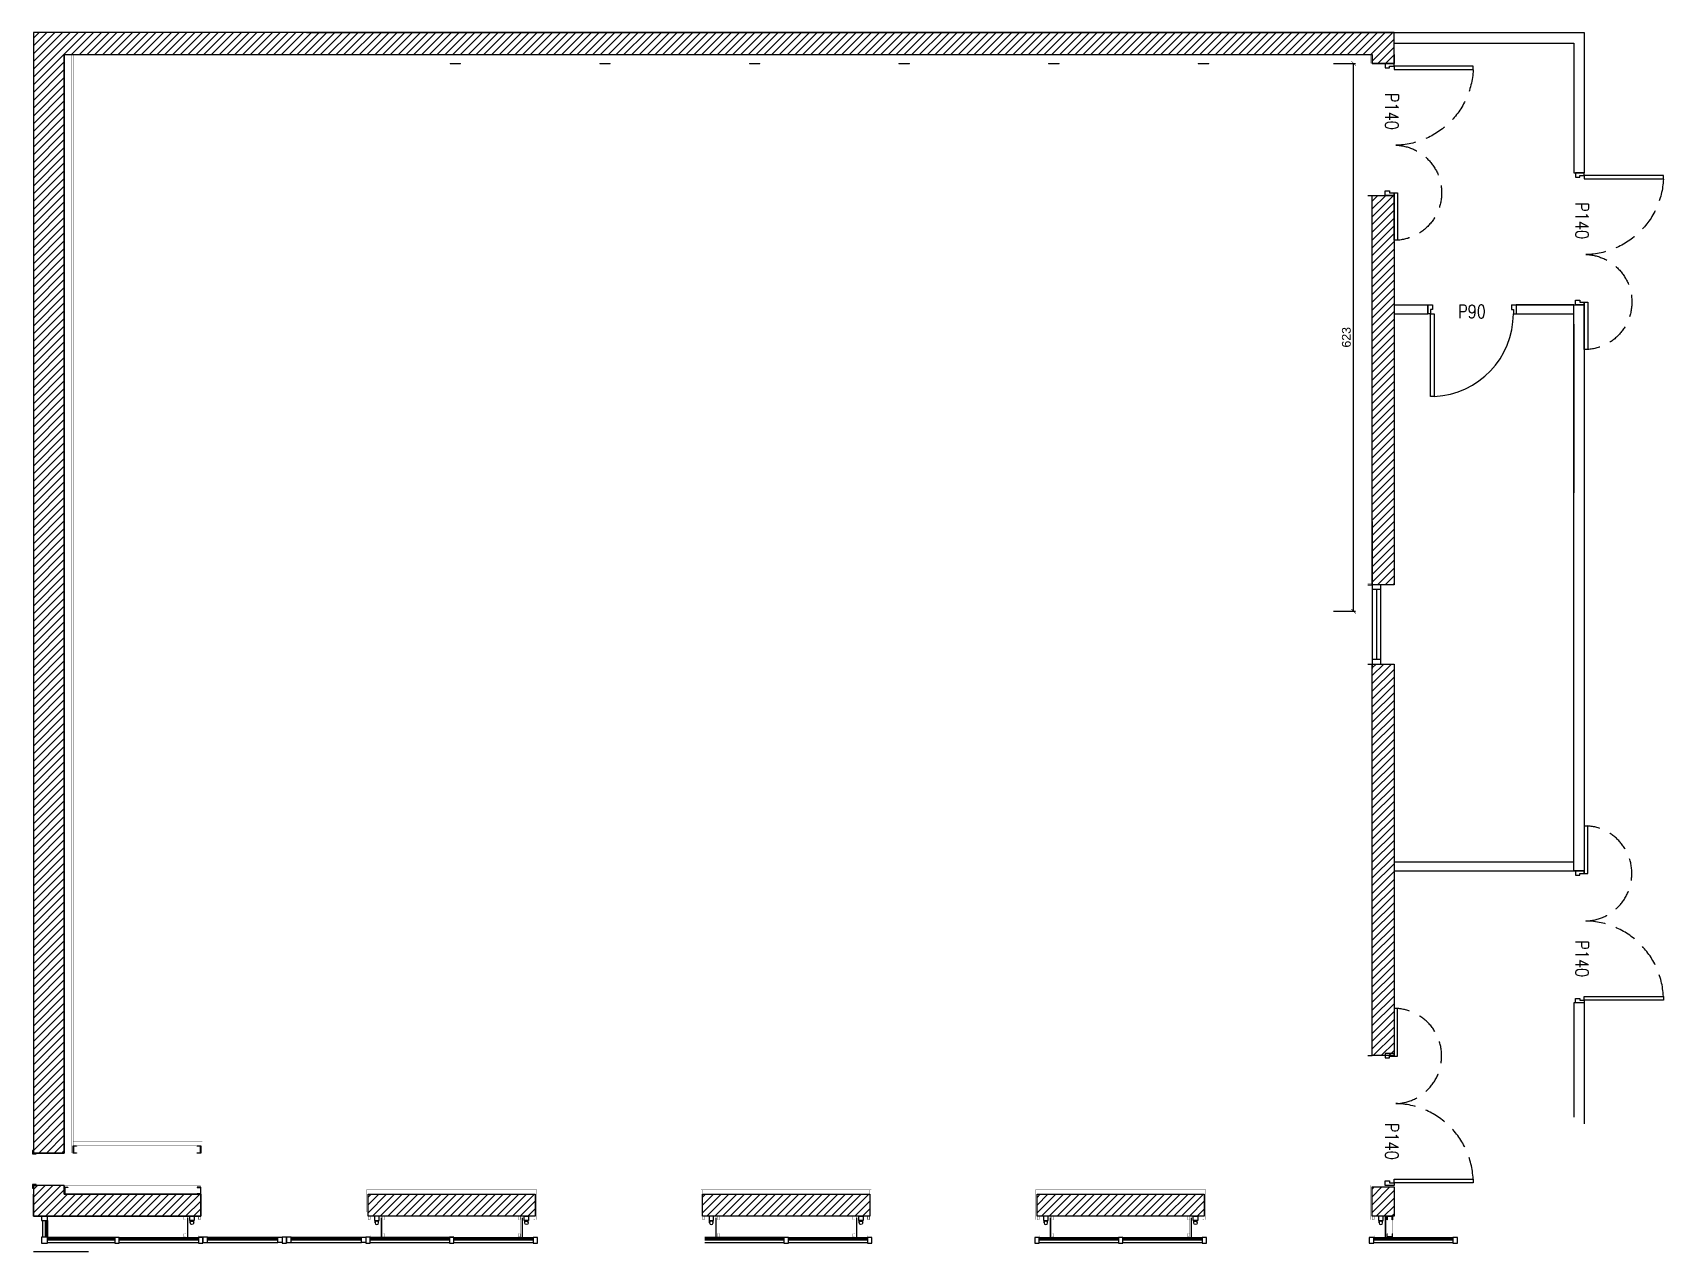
# Model space of a CAD drawing. Header units: metres. Extents: x -170671 to 7046476, y -35663801 to 566855.
# Drawn here: x 15555 to 17407, y -10880 to -9495 of the extents above; entities that cross this region are included whole.
import ezdxf
from ezdxf.enums import TextEntityAlignment as Align

# ---------------------------------------------------------------- set-up
doc = ezdxf.new("R2010")
doc.units = ezdxf.units.M
doc.header["$LTSCALE"] = 100
doc.linetypes.add('CACHE', pattern=[0.375, 0.25, -0.125])
for name, color, linetype in [('1-cloison', 250, 'Continuous'), ('1-cloison120_70', 7, 'Continuous'), ('1-menuiserie', 250, 'Continuous'), ('1-mobilier', 250, 'Continuous'), ('1-mur', 250, 'Continuous'), ('1-porte', 6, 'Continuous'), ('2-hachure', 7, 'Continuous')]:
    doc.layers.add(name, color=color, linetype=linetype)
doc.layers.add('4-BLEU', color=5, linetype='Continuous', lineweight=5)
doc.styles.add('ATT', font='ROMANS', dxfattribs={"width": 0.8, "height": 15})
doc.styles.get("Standard").update_dxf_attribs({"font": 'arial.ttf'})
doc.dimstyles.new('Ech-5', dxfattribs={"dimscale": 5, "dimtxt": 2, "dimasz": 1, "dimexe": 0.4, "dimexo": 0.0625, "dimtad": 1, "dimtoh": 1, "dimtxsty": 'Standard', "dimblk": 'ARCHTICK', "dimcen": 0.09, "dimclrd": 256, "dimclre": 256, "dimazin": 2, "dimtfac": 1, "dimtofl": 0, "dimtmove": 0, "dimatfit": 3, "dimfxl": 1, "dimtolj": 1, "dimtzin": 0, "dimlwd": -1, "dimlwe": -1, "dimarcsym": 0})
pattern_1 = [(45, (-16382.101, -16645.957), (-4.4194174, 4.4194174), [])]

msp = doc.modelspace()

# ---------------------------------------------------------------- blocks, each defined once
blk = doc.blocks.new('P140c10d.cf')
for p, q in [((-7, 99.9), (-3, 99.9)), ((-7, 10), (-7, 99.9)), ((-3, 99.9), (-3, 10)), ((-200.9, 14), (-200.9, 10)), ((-147, 14), (-200.9, 14)), ((-200.9, 10), (-147, 10)), ((-150, 10), (-150, 0)), ((-147, 10), (-150, 10)), ((-150, 0), (-145, 0)), ((-147, 10), (-147, 14)), ((-147, 5), (-147, 10)), ((-145, 5), (-147, 5)), ((-145, 0), (-145, 5)), ((-3, 10), (-7, 10)), ((-5, 0), (-5, 5)), ((-5, 5), (-3, 5)), ((0, 0), (-5, 0)), ((-3, 10), (0, 10)), ((-3, 5), (-3, 10)), ((0, 10), (0, 0))]:
    blk.add_line(p, q)
at = {"linetype": 'CACHE'}
for centre, radius, start, end in [((-3, 10), 90, 92.7294, 178.7965), ((-147, 10), 54.1, 2.0041, 175.7561)]:
    blk.add_arc(centre, radius, start, end, dxfattribs=at)
at = {"style": 'ATT', "width": 0.8, "flags": 8}
blk.add_attdef('REF1', text='', height=15, dxfattribs=at).set_placement((-50, 0), align=Align.CENTER)
blk = doc.blocks.new('P90c10d')
for p, q in [((-7, 10), (-7, 103.9)), ((-7, 103.9), (-3, 103.9)), ((-3, 103.9), (-3, 10)), ((-100, 0), (-100, 10)), ((-97, 10), (-100, 10)), ((-95, 0), (-100, 0)), ((-97, 5), (-97, 10)), ((-95, 5), (-97, 5)), ((-95, 0), (-95, 5)), ((-3, 10), (-7, 10)), ((-5, 0), (-5, 5)), ((-5, 5), (-3, 5)), ((0, 0), (-5, 0)), ((-3, 10), (0, 10)), ((-3, 5), (-3, 10)), ((0, 10), (0, 0))]:
    blk.add_line(p, q)
blk.add_arc((-3, 10), 94, 92.7294, 180)
at = {"style": 'ATT', "width": 0.8, "flags": 8}
blk.add_attdef('REF1', text='', height=15, dxfattribs=at).set_placement((-50, 0), align=Align.CENTER)
blk = doc.blocks.new('A$C750932AD')
at = {"layer": '1-menuiserie'}
for p, q in [((0.5, 2), (0.5, 4.5)), ((4.5, 2), (4.5, 4.5))]:
    blk.add_line(p, q, dxfattribs=at)
blk.add_lwpolyline([(5, 4.5), (0, 4.5), (0, 9.5), (5, 9.5)], close=True, dxfattribs=at)
blk.add_circle((2.5, 2), 2, dxfattribs=at)
blk = doc.blocks.new('A$C56D5156C')
at = {"layer": '1-menuiserie'}
for p, q in [((5, 6.8), (95, 6.8)), ((5, 5.9), (95, 5.9)), ((5, 5.3), (95, 5.3)), ((5, 4.5), (95, 4.5)), ((5, 3.9), (95, 3.9)), ((5, 0.8), (95, 0.8))]:
    blk.add_line(p, q, dxfattribs=at)
for points in [[(5, 6.8), (0, 6.8), (0, 0), (5, 0)], [(5, 6.8), (0, 6.8), (0, 0), (5, 0)], [(100, 6.8), (95, 6.8), (95, 0), (100, 0)]]:
    blk.add_lwpolyline(points, close=True, dxfattribs=at)
blk = doc.blocks.new('_ArchTick')
at = {"color": 0, "linetype": 'ByBlock', "const_width": 0.15}
blk.add_lwpolyline([(-0.5, -0.5), (0.5, 0.5)], dxfattribs=at)
blk = doc.blocks.new('*D412')
at = {"layer": '1-mobilier', "transparency": 16777216}
for p, q in [((17032.8, -9529.6), (17057.5, -9529.6)), ((17055.5, -10152.1), (17055.5, -9529.6)), ((17032.8, -10152.1), (17057.5, -10152.1))]:
    blk.add_line(p, q, dxfattribs=at)
at = {"layer": 'Defpoints', "color": 0, "transparency": 16777216}
for p in [(17032.5, -9529.6), (17055.5, -9529.6), (17032.5, -10152.1)]:
    blk.add_point(p, dxfattribs=at)
at = {"layer": '1-mobilier', "transparency": 16777216, "xscale": 5, "yscale": 5, "zscale": 5}
for p, rotation in [((17055.5, -9529.6), 90), ((17055.5, -10152.1), 270)]:
    blk.add_blockref('_ArchTick', p, dxfattribs=dict(at, rotation=rotation))
at = {"layer": '1-mobilier', "color": 0, "transparency": 16777216, "insert": (17047.3, -9840.8), "char_height": 10, "attachment_point": 5, "rotation": 90}
blk.add_mtext('\\A1;623', dxfattribs=at)

# ---------------------------------------------------------------- dimensions: what is measured, and where the dimension line sits
at = {"layer": '1-mobilier'}
dim = msp.add_linear_dim(base=(17055.547, -9529.552), p1=(17032.507, -10152.07), p2=(17032.503, -9529.552), angle=90, dimstyle='Ech-5', override={"dimdec": 0}, dxfattribs=at)
dim.commit()
dim.dimension.update_dxf_attribs({"geometry": '*D412', "text_midpoint": (17047.312, -9840.811)})

# ---------------------------------------------------------------- hatches: boundary and pattern name
at = {"layer": '2-hachure'}
h = msp.add_hatch(dxfattribs=at)
h.set_pattern_fill('ANSI31', color=256, scale=50, style=0)
h.set_pattern_definition(pattern_1)
h.paths.add_polyline_path([(17101.551, -10122.062), (17076.551, -10122.062), (17076.551, -9679.552), (17101.551, -9679.552)])
h.paths.add_polyline_path([(17101.396, -10657.067), (17076.551, -10657.067), (17076.551, -10212.062), (17101.396, -10212.062)], flags=17)
h.paths.add_polyline_path([(17101.396, -10839.548), (17076.396, -10839.548), (17076.396, -10806.376), (17101.396, -10806.376)])
h.paths.add_polyline_path([(16885.848, -10839.552), (16695.848, -10839.552), (16695.848, -10814.554), (16885.848, -10814.554)])
h.paths.add_polyline_path([(16505.848, -10839.582), (16315.848, -10839.582), (16315.848, -10814.585), (16505.848, -10814.585)])
h.paths.add_polyline_path([(16125.848, -10839.566), (15935.848, -10839.566), (15935.848, -10814.566), (16125.848, -10814.566)])
edge = h.paths.add_edge_path()
edge.add_line((17076.398, -9519.557), (17076.398, -9529.552))
edge.add_line((17076.398, -9529.552), (17101.398, -9529.552))
edge.add_line((17101.398, -9529.552), (17101.398, -9494.557))
edge.add_line((17101.398, -9494.557), (15555.85, -9494.557))
edge.add_line((15555.85, -9494.557), (15555.85, -10767.802))
edge.add_line((15555.85, -10767.802), (15590.85, -10767.793))
edge.add_line((15590.85, -10767.793), (15590.85, -9519.575))
edge.add_line((15590.85, -9519.575), (17076.398, -9519.552))
h = msp.add_hatch(dxfattribs=at)
h.set_pattern_fill('ANSI31', color=256, scale=50, style=0)
h.set_pattern_definition(pattern_1)
h.paths.add_polyline_path([(15745.848, -10814.565), (15590.85, -10814.589), (15590.85, -10804.625), (15555.85, -10804.634), (15555.85, -10839.55), (15745.848, -10839.55)])

# ---------------------------------------------------------------- linework, layer by layer
at = {"layer": '1-cloison'}
for p, q in [((17101.398, -9804.067), (17139.976, -9804.067)), ((17101.398, -9814.067), (17139.976, -9814.067)), ((17139.976, -9804.067), (17139.976, -9814.067)), ((17239.976, -9804.067), (17305.493, -9804.067)), ((17239.976, -9804.067), (17239.976, -9814.067)), ((17239.976, -9814.067), (17305.493, -9814.067))]:
    msp.add_line(p, q, dxfattribs=at)
at = {"layer": '1-cloison', "linetype": 'Continuous', "const_width": 0.18}
for points in [[(15600.852, -10767.793), (15600.851, -9519.574), (15599.046, -9519.574), (15599.049, -10767.793)], [(17076.398, -9519.552), (17076.398, -9529.551), (17074.597, -9529.552), (17074.597, -9519.552)], [(17071.557, -9681.352), (17076.551, -9681.352), (17076.551, -9679.552), (17071.557, -9679.552)], [(17071.557, -9681.352), (17071.557, -10120.261), (17074.054, -10120.261), (17074.051, -9681.352)], [(17074.051, -9681.352), (17074.054, -10120.261), (17076.551, -10120.261), (17076.551, -9681.352)], [(17071.557, -10122.062), (17076.551, -10122.062), (17076.551, -10120.261), (17071.557, -10120.261)], [(17071.557, -10213.862), (17076.551, -10213.862), (17076.551, -10212.062), (17071.557, -10212.062)], [(17074.051, -10213.862), (17074.054, -10655.272), (17076.551, -10655.272), (17076.551, -10213.862)], [(17071.557, -10657.073), (17076.551, -10657.073), (17076.551, -10655.272), (17071.557, -10655.272)], [(15745.848, -10754.612), (15600.851, -10754.624), (15600.851, -10757.121), (15745.848, -10757.119)], [(15745.848, -10757.119), (15600.851, -10757.121), (15600.851, -10759.618), (15745.848, -10759.615)], [(15745.848, -10754.612), (15745.848, -10843.568), (15747.649, -10843.568), (15747.644, -10754.608)], [(15745.848, -10804.608), (15590.85, -10804.625), (15590.85, -10806.392), (15745.848, -10806.39)], [(15935.848, -10809.572), (15935.848, -10843.569), (15934.047, -10843.569), (15934.065, -10809.572)], [(16125.848, -10809.557), (15935.848, -10809.572), (15935.848, -10812.069), (16125.848, -10812.066)], [(16125.848, -10812.054), (15935.848, -10812.069), (15935.848, -10814.566), (16125.848, -10814.564)], [(16125.848, -10809.557), (16125.848, -10843.566), (16127.649, -10843.566), (16127.649, -10809.557)], [(16315.848, -10809.59), (16315.848, -10843.587), (16314.047, -10843.587), (16314.065, -10809.59)], [(16505.848, -10809.576), (16315.848, -10809.59), (16315.848, -10812.087), (16505.848, -10812.085)], [(16505.848, -10812.073), (16315.848, -10812.087), (16315.848, -10814.585), (16505.848, -10814.582)], [(16505.848, -10809.576), (16505.848, -10843.585), (16507.649, -10843.585), (16507.649, -10809.576)], [(16695.848, -10809.56), (16695.848, -10843.557), (16694.047, -10843.557), (16694.065, -10809.56)], [(16885.848, -10809.545), (16695.848, -10809.56), (16695.848, -10812.057), (16885.848, -10812.054)], [(16885.848, -10812.042), (16695.848, -10812.057), (16695.848, -10814.554), (16885.848, -10814.552)], [(16885.848, -10809.545), (16885.848, -10843.554), (16887.649, -10843.554), (16887.649, -10809.545)], [(17101.399, -10804.567), (17074.595, -10804.57), (17074.595, -10806.376), (17101.396, -10806.376)], [(17076.396, -10806.376), (17076.396, -10843.555), (17074.595, -10843.555), (17074.595, -10806.376)], [(15729.047, -10839.563), (15729.047, -10863.566), (15730.848, -10863.566), (15730.848, -10839.563)], [(15952.65, -10839.556), (15952.65, -10863.559), (15950.849, -10863.559), (15950.849, -10839.556)], [(16109.047, -10839.561), (16109.047, -10863.564), (16110.848, -10863.564), (16110.848, -10839.561)], [(16332.644, -10839.581), (16332.644, -10863.584), (16330.843, -10863.584), (16330.843, -10839.581)], [(16489.041, -10839.583), (16489.041, -10863.586), (16490.842, -10863.586), (16490.842, -10839.583)], [(16712.65, -10839.544), (16712.65, -10863.548), (16710.849, -10863.548), (16710.849, -10839.544)], [(16869.047, -10839.546), (16869.047, -10863.55), (16870.848, -10863.55), (16870.848, -10839.546)], [(17091.397, -10839.554), (17091.397, -10863.557), (17093.197, -10863.557), (17093.197, -10839.554)], [(17099.596, -10839.548), (17099.596, -10863.552), (17101.396, -10863.552), (17101.396, -10839.548)], [(15743.347, -10863.56), (15730.848, -10863.567), (15730.848, -10861.759), (15743.347, -10861.758)], [(15950.849, -10863.559), (15938.35, -10863.566), (15938.35, -10861.758), (15950.849, -10861.758)], [(16123.347, -10863.557), (16110.848, -10863.565), (16110.848, -10861.756), (16123.347, -10861.756)], [(16330.849, -10863.578), (16318.35, -10863.585), (16318.35, -10861.777), (16330.849, -10861.777)], [(16503.347, -10863.576), (16490.848, -10863.583), (16490.848, -10861.775), (16503.347, -10861.775)], [(16710.849, -10863.547), (16698.35, -10863.554), (16698.35, -10861.746), (16710.849, -10861.746)], [(16883.347, -10863.545), (16870.848, -10863.553), (16870.848, -10861.744), (16883.347, -10861.744)], [(17091.396, -10863.544), (17078.897, -10863.551), (17078.897, -10861.743), (17091.396, -10861.743)]]:
    msp.add_lwpolyline(points, close=True, dxfattribs=at)
at = {"layer": '1-cloison'}
for points in [[(17305.493, -9804.067), (17239.976, -9804.067), (17239.976, -9814.067), (17305.493, -9814.067)], [(17305.493, -10437.071), (17101.398, -10437.071), (17101.398, -10447.071), (17305.493, -10447.071)]]:
    msp.add_lwpolyline(points, close=True, dxfattribs=at)
at = {"layer": '1-cloison120_70'}
for p, q in [((17101.398, -9494.557), (17317.493, -9494.557)), ((17317.493, -9494.557), (17317.493, -9653.787)), ((17101.398, -9506.557), (17305.493, -9506.557)), ((17305.493, -9506.557), (17305.493, -9653.787)), ((17305.493, -9653.787), (17317.493, -9653.787)), ((17317.493, -9813.762), (17317.493, -10017.371)), ((17305.493, -9825.762), (17305.493, -10017.371)), ((17101.398, -10447.071), (17317.493, -10447.071)), ((17317.493, -10597.071), (17305.493, -10597.072)), ((17305.493, -10597.072), (17305.494, -10727.08)), ((17317.493, -10597.071), (17317.495, -10734.597))]:
    msp.add_line(p, q, dxfattribs=at)
msp.add_lwpolyline([(17317.493, -10447.071), (17305.493, -10447.071), (17305.493, -9803.787), (17317.493, -9803.787)], close=True, dxfattribs=at)
at = {"layer": '1-menuiserie'}
for p, q in [((17099.599, -9529.551), (17077.395, -9529.551)), ((17076.551, -10049.999), (17076.551, -10217.096)), ((17081.551, -10127.062), (17081.551, -10207.062)), ((17086.551, -10212.062), (17086.551, -10127.062)), ((15565.904, -10844.55), (15565.904, -10863.566)), ((15569.004, -10844.55), (15569.004, -10863.566)), ((15569.604, -10844.55), (15569.604, -10863.566)), ((15570.404, -10844.55), (15570.404, -10863.566)), ((15571.004, -10844.55), (15571.004, -10863.566)), ((15571.904, -10844.55), (15571.904, -10863.566)), ((15730.848, -10841.363), (15730.848, -10863.566)), ((15950.849, -10841.356), (15950.849, -10863.559)), ((16110.848, -10841.361), (16110.848, -10863.564)), ((16330.843, -10841.381), (16330.843, -10863.584)), ((16490.842, -10841.383), (16490.842, -10863.586)), ((16710.849, -10841.344), (16710.849, -10863.548)), ((16870.848, -10841.346), (16870.848, -10863.55)), ((17091.397, -10839.554), (17091.397, -10863.563)), ((15571.904, -10863.566), (15648.349, -10863.566)), ((15571.904, -10864.466), (15648.349, -10864.466)), ((15571.904, -10865.066), (15648.349, -10865.066)), ((15571.904, -10865.866), (15648.349, -10865.866)), ((15571.904, -10866.466), (15648.349, -10866.466)), ((15571.904, -10869.566), (15648.349, -10869.566)), ((15753.47, -10863.566), (15833.35, -10863.566)), ((15753.47, -10864.466), (15833.35, -10864.466)), ((15753.47, -10865.066), (15833.35, -10865.066)), ((15753.47, -10865.866), (15833.35, -10865.866)), ((15753.47, -10866.466), (15833.35, -10866.466)), ((15753.47, -10869.566), (15833.35, -10869.566)), ((15848.47, -10863.566), (15928.35, -10863.566)), ((15848.47, -10864.466), (15928.35, -10864.466)), ((15848.47, -10865.066), (15928.35, -10865.066)), ((15848.47, -10865.866), (15928.35, -10865.866)), ((15848.47, -10866.466), (15928.35, -10866.466)), ((15848.47, -10869.566), (15928.35, -10869.566)), ((15938.35, -10863.566), (16028.35, -10863.566)), ((15938.35, -10864.466), (16028.35, -10864.466)), ((15938.35, -10865.066), (16028.35, -10865.066)), ((15938.35, -10865.866), (16028.35, -10865.866)), ((15938.35, -10866.466), (16028.35, -10866.466)), ((15938.35, -10869.566), (16028.35, -10869.566)), ((16318.35, -10863.566), (16408.35, -10863.566)), ((16318.35, -10864.466), (16408.35, -10864.466)), ((16318.35, -10865.066), (16408.35, -10865.066)), ((16318.35, -10865.866), (16408.35, -10865.866)), ((16318.35, -10866.466), (16408.35, -10866.466)), ((16318.35, -10869.566), (16408.35, -10869.566))]:
    msp.add_line(p, q, dxfattribs=at)
for points in [[(17086.551, -10122.062), (17076.551, -10122.062), (17076.551, -10127.062), (17086.551, -10127.062)], [(17086.551, -10207.062), (17076.551, -10207.062), (17076.551, -10212.062), (17086.551, -10212.062)], [(15600.852, -10767.793), (15600.851, -10759.618), (15604.814, -10759.617), (15604.811, -10760.026), (15601.283, -10760.026), (15601.285, -10767.383), (15604.812, -10767.382), (15604.815, -10767.793)], [(15745.848, -10759.615), (15745.848, -10767.791), (15741.885, -10767.791), (15741.888, -10767.382), (15745.416, -10767.382), (15745.415, -10760.026), (15741.888, -10760.026), (15741.885, -10759.616)], [(15590.85, -10814.589), (15590.85, -10806.414), (15594.813, -10806.414), (15594.81, -10806.823), (15591.283, -10806.823), (15591.283, -10814.179), (15594.81, -10814.179), (15594.813, -10814.589)], [(15745.848, -10814.565), (15745.848, -10806.39), (15741.885, -10806.39), (15741.888, -10806.798), (15745.416, -10806.798), (15745.416, -10814.155), (15741.888, -10814.155), (15741.885, -10814.565)], [(15571.904, -10844.55), (15571.904, -10839.55), (15565.071, -10839.55), (15565.071, -10844.55)], [(15571.904, -10844.55), (15571.904, -10839.55), (15565.071, -10839.55), (15565.071, -10844.55)], [(15571.904, -10870.399), (15571.904, -10863.566), (15565.071, -10863.566), (15565.071, -10870.399)], [(15748.35, -10863.566), (15743.35, -10863.566), (15743.35, -10870.399), (15748.35, -10870.399)], [(15748.35, -10863.566), (15748.35, -10869.566), (15753.47, -10869.566), (15753.47, -10863.566)], [(15838.35, -10863.566), (15838.35, -10869.566), (15833.35, -10869.566), (15833.35, -10863.566)], [(15843.35, -10863.566), (15838.35, -10863.566), (15838.35, -10870.399), (15843.35, -10870.399)], [(15843.35, -10863.566), (15838.35, -10863.566), (15838.35, -10870.399), (15843.35, -10870.399)], [(15843.35, -10863.566), (15843.35, -10869.566), (15848.47, -10869.566), (15848.47, -10863.566)], [(15933.35, -10863.566), (15933.35, -10869.566), (15928.35, -10869.566), (15928.35, -10863.566)], [(15938.35, -10863.566), (15933.35, -10863.566), (15933.35, -10870.399), (15938.35, -10870.399)], [(15938.35, -10863.566), (15933.35, -10863.566), (15933.35, -10870.399), (15938.35, -10870.399)], [(16033.35, -10863.566), (16028.35, -10863.566), (16028.35, -10870.399), (16033.35, -10870.399)]]:
    msp.add_lwpolyline(points, close=True, dxfattribs=at)
for points in [[(15558.85, -10768.801), (15558.85, -10767.801), (15555.85, -10767.802), (15555.85, -10764.802), (15554.85, -10764.802), (15554.85, -10768.802), (15558.85, -10768.802)], [(15558.85, -10804.633), (15558.85, -10803.633), (15554.85, -10803.633), (15554.85, -10807.634), (15555.85, -10807.634), (15555.85, -10804.634), (15558.85, -10804.633)], [(17099.596, -10839.553), (17099.596, -10843.517), (17099.186, -10843.517), (17099.185, -10839.986), (17093.605, -10839.986), (17093.606, -10843.517), (17093.197, -10843.517), (17093.197, -10839.554), (17099.596, -10839.553)], [(17099.596, -10863.557), (17099.596, -10859.594), (17099.185, -10859.594), (17099.185, -10863.125), (17093.605, -10863.125), (17093.606, -10859.594), (17093.197, -10859.594), (17093.197, -10863.557), (17099.596, -10863.557)]]:
    msp.add_lwpolyline(points, dxfattribs=at)
at = {"layer": '1-menuiserie', "linetype": 'Continuous', "const_width": 0.18}
for points in [[(15728.795, -10839.837), (15728.795, -10843.329), (15728.36, -10843.329), (15728.36, -10843.563), (15729.047, -10843.563), (15729.047, -10839.563), (15728.046, -10839.563), (15728.046, -10839.837), (15727.547, -10839.837), (15727.547, -10839.563), (15726.547, -10839.563), (15726.547, -10843.563), (15727.267, -10843.563), (15727.267, -10843.329), (15726.784, -10843.329), (15726.784, -10839.84), (15727.268, -10839.842), (15727.268, -10840.078), (15728.25, -10840.078), (15728.25, -10839.837)], [(15745.597, -10843.294), (15745.597, -10839.802), (15745.162, -10839.802), (15745.162, -10839.568), (15745.848, -10839.568), (15745.848, -10843.568), (15744.847, -10843.568), (15744.847, -10843.294), (15744.348, -10843.294), (15744.348, -10843.568), (15743.348, -10843.568), (15743.348, -10839.568), (15744.069, -10839.568), (15744.069, -10839.802), (15743.585, -10839.802), (15743.585, -10843.291), (15744.07, -10843.289), (15744.069, -10843.053), (15745.051, -10843.053), (15745.051, -10843.294)], [(15936.1, -10843.295), (15936.1, -10839.802), (15936.535, -10839.802), (15936.535, -10839.569), (15935.848, -10839.569), (15935.848, -10843.569), (15936.85, -10843.569), (15936.85, -10843.295), (15937.348, -10843.295), (15937.348, -10843.569), (15938.348, -10843.569), (15938.348, -10839.569), (15937.628, -10839.569), (15937.628, -10839.802), (15938.112, -10839.802), (15938.112, -10843.292), (15937.627, -10843.29), (15937.628, -10843.054), (15936.645, -10843.054), (15936.645, -10843.295)], [(15952.901, -10839.83), (15952.901, -10843.322), (15953.336, -10843.322), (15953.336, -10843.556), (15952.65, -10843.556), (15952.65, -10839.556), (15953.651, -10839.556), (15953.651, -10839.83), (15954.15, -10839.83), (15954.15, -10839.556), (15955.15, -10839.556), (15955.15, -10843.556), (15954.429, -10843.556), (15954.429, -10843.322), (15954.913, -10843.322), (15954.913, -10839.833), (15954.428, -10839.835), (15954.429, -10840.071), (15953.447, -10840.071), (15953.447, -10839.83)], [(16108.795, -10839.835), (16108.795, -10843.327), (16108.36, -10843.327), (16108.36, -10843.561), (16109.047, -10843.561), (16109.047, -10839.561), (16108.046, -10839.561), (16108.046, -10839.835), (16107.547, -10839.835), (16107.547, -10839.561), (16106.547, -10839.561), (16106.547, -10843.561), (16107.267, -10843.561), (16107.267, -10843.327), (16106.784, -10843.327), (16106.784, -10839.838), (16107.268, -10839.84), (16107.268, -10840.076), (16108.25, -10840.076), (16108.25, -10839.835)], [(16125.597, -10843.292), (16125.597, -10839.8), (16125.162, -10839.8), (16125.162, -10839.566), (16125.848, -10839.566), (16125.848, -10843.566), (16124.847, -10843.566), (16124.847, -10843.292), (16124.348, -10843.292), (16124.348, -10843.566), (16123.348, -10843.566), (16123.348, -10839.566), (16124.069, -10839.566), (16124.069, -10839.8), (16123.585, -10839.8), (16123.585, -10843.289), (16124.07, -10843.287), (16124.069, -10843.051), (16125.051, -10843.051), (16125.051, -10843.292)], [(16316.094, -10843.32), (16316.094, -10839.827), (16316.529, -10839.827), (16316.529, -10839.594), (16315.842, -10839.594), (16315.842, -10843.594), (16316.843, -10843.594), (16316.843, -10843.32), (16317.342, -10843.32), (16317.342, -10843.594), (16318.342, -10843.594), (16318.342, -10839.594), (16317.622, -10839.594), (16317.622, -10839.827), (16318.105, -10839.827), (16318.105, -10843.317), (16317.621, -10843.315), (16317.621, -10843.079), (16316.639, -10843.079), (16316.639, -10843.32)], [(16332.895, -10839.855), (16332.895, -10843.347), (16333.33, -10843.347), (16333.33, -10843.581), (16332.644, -10843.581), (16332.644, -10839.581), (16333.645, -10839.581), (16333.645, -10839.855), (16334.144, -10839.855), (16334.144, -10839.581), (16335.144, -10839.581), (16335.144, -10843.581), (16334.423, -10843.581), (16334.423, -10843.347), (16334.907, -10843.347), (16334.907, -10839.858), (16334.422, -10839.86), (16334.423, -10840.096), (16333.441, -10840.096), (16333.441, -10839.855)], [(16488.789, -10839.857), (16488.789, -10843.349), (16488.354, -10843.349), (16488.354, -10843.583), (16489.041, -10843.583), (16489.041, -10839.583), (16488.04, -10839.583), (16488.04, -10839.857), (16487.541, -10839.857), (16487.541, -10839.583), (16486.541, -10839.583), (16486.541, -10843.583), (16487.261, -10843.583), (16487.261, -10843.349), (16486.778, -10843.349), (16486.778, -10839.86), (16487.262, -10839.862), (16487.262, -10840.098), (16488.244, -10840.098), (16488.244, -10839.857)], [(16505.591, -10843.314), (16505.591, -10839.822), (16505.156, -10839.822), (16505.156, -10839.588), (16505.842, -10839.588), (16505.842, -10843.588), (16504.841, -10843.588), (16504.841, -10843.314), (16504.342, -10843.314), (16504.342, -10843.588), (16503.342, -10843.588), (16503.342, -10839.588), (16504.063, -10839.588), (16504.063, -10839.822), (16503.579, -10839.822), (16503.579, -10843.311), (16504.064, -10843.309), (16504.063, -10843.073), (16505.045, -10843.073), (16505.045, -10843.314)], [(16696.1, -10843.284), (16696.1, -10839.791), (16696.535, -10839.791), (16696.535, -10839.557), (16695.848, -10839.557), (16695.848, -10843.557), (16696.849, -10843.557), (16696.849, -10843.284), (16697.348, -10843.284), (16697.348, -10843.557), (16698.348, -10843.557), (16698.348, -10839.557), (16697.628, -10839.557), (16697.628, -10839.791), (16698.111, -10839.791), (16698.111, -10843.28), (16697.627, -10843.278), (16697.628, -10843.042), (16696.645, -10843.042), (16696.645, -10843.284)], [(16712.901, -10839.818), (16712.901, -10843.311), (16713.336, -10843.311), (16713.336, -10843.544), (16712.65, -10843.544), (16712.65, -10839.544), (16713.651, -10839.544), (16713.651, -10839.818), (16714.15, -10839.818), (16714.15, -10839.544), (16715.15, -10839.544), (16715.15, -10843.544), (16714.429, -10843.544), (16714.429, -10843.311), (16714.913, -10843.311), (16714.913, -10839.822), (16714.428, -10839.823), (16714.429, -10840.059), (16713.447, -10840.059), (16713.447, -10839.818)], [(16868.795, -10839.82), (16868.795, -10843.313), (16868.36, -10843.313), (16868.36, -10843.546), (16869.047, -10843.546), (16869.047, -10839.546), (16868.046, -10839.546), (16868.046, -10839.82), (16867.547, -10839.82), (16867.547, -10839.546), (16866.547, -10839.546), (16866.547, -10843.546), (16867.267, -10843.546), (16867.267, -10843.313), (16866.784, -10843.313), (16866.784, -10839.824), (16867.268, -10839.825), (16867.268, -10840.061), (16868.25, -10840.061), (16868.25, -10839.82)], [(16885.597, -10843.278), (16885.597, -10839.785), (16885.162, -10839.785), (16885.162, -10839.552), (16885.848, -10839.552), (16885.848, -10843.552), (16884.847, -10843.552), (16884.847, -10843.278), (16884.348, -10843.278), (16884.348, -10843.552), (16883.348, -10843.552), (16883.348, -10839.552), (16884.069, -10839.552), (16884.069, -10839.785), (16883.585, -10839.785), (16883.585, -10843.274), (16884.07, -10843.273), (16884.069, -10843.037), (16885.051, -10843.037), (16885.051, -10843.278)], [(17076.648, -10843.275), (17076.648, -10839.782), (17077.083, -10839.782), (17077.083, -10839.549), (17076.396, -10839.549), (17076.396, -10843.549), (17077.397, -10843.549), (17077.397, -10843.275), (17077.896, -10843.275), (17077.896, -10843.549), (17078.896, -10843.549), (17078.896, -10839.549), (17078.176, -10839.549), (17078.176, -10839.782), (17078.659, -10839.782), (17078.659, -10843.271), (17078.175, -10843.27), (17078.176, -10843.034), (17077.193, -10843.034), (17077.193, -10843.275)], [(15728.795, -10863.292), (15728.795, -10859.8), (15728.36, -10859.8), (15728.36, -10859.566), (15729.047, -10859.566), (15729.047, -10863.566), (15728.046, -10863.566), (15728.046, -10863.292), (15727.547, -10863.292), (15727.547, -10863.566), (15726.547, -10863.566), (15726.547, -10859.566), (15727.267, -10859.566), (15727.267, -10859.8), (15726.784, -10859.8), (15726.784, -10863.289), (15727.268, -10863.287), (15727.268, -10863.051), (15728.25, -10863.051), (15728.25, -10863.292)], [(15952.901, -10863.285), (15952.901, -10859.793), (15953.336, -10859.793), (15953.336, -10859.559), (15952.65, -10859.559), (15952.65, -10863.559), (15953.651, -10863.559), (15953.651, -10863.285), (15954.15, -10863.285), (15954.15, -10863.559), (15955.15, -10863.559), (15955.15, -10859.559), (15954.429, -10859.559), (15954.429, -10859.793), (15954.913, -10859.793), (15954.913, -10863.282), (15954.428, -10863.28), (15954.429, -10863.044), (15953.447, -10863.044), (15953.447, -10863.285)], [(16108.795, -10863.29), (16108.795, -10859.798), (16108.36, -10859.798), (16108.36, -10859.564), (16109.047, -10859.564), (16109.047, -10863.564), (16108.046, -10863.564), (16108.046, -10863.29), (16107.547, -10863.29), (16107.547, -10863.564), (16106.547, -10863.564), (16106.547, -10859.564), (16107.267, -10859.564), (16107.267, -10859.798), (16106.784, -10859.798), (16106.784, -10863.287), (16107.268, -10863.285), (16107.268, -10863.049), (16108.25, -10863.049), (16108.25, -10863.29)], [(16332.895, -10863.31), (16332.895, -10859.818), (16333.33, -10859.818), (16333.33, -10859.584), (16332.644, -10859.584), (16332.644, -10863.584), (16333.645, -10863.584), (16333.645, -10863.31), (16334.144, -10863.31), (16334.144, -10863.584), (16335.144, -10863.584), (16335.144, -10859.584), (16334.423, -10859.584), (16334.423, -10859.818), (16334.907, -10859.818), (16334.907, -10863.307), (16334.422, -10863.305), (16334.423, -10863.069), (16333.441, -10863.069), (16333.441, -10863.31)], [(16488.789, -10863.312), (16488.789, -10859.82), (16488.354, -10859.82), (16488.354, -10859.586), (16489.041, -10859.586), (16489.041, -10863.586), (16488.04, -10863.586), (16488.04, -10863.312), (16487.541, -10863.312), (16487.541, -10863.586), (16486.541, -10863.586), (16486.541, -10859.586), (16487.261, -10859.586), (16487.261, -10859.82), (16486.778, -10859.82), (16486.778, -10863.309), (16487.262, -10863.307), (16487.262, -10863.071), (16488.244, -10863.071), (16488.244, -10863.312)], [(16712.901, -10863.274), (16712.901, -10859.781), (16713.336, -10859.781), (16713.336, -10859.548), (16712.65, -10859.548), (16712.65, -10863.548), (16713.651, -10863.548), (16713.651, -10863.274), (16714.15, -10863.274), (16714.15, -10863.548), (16715.15, -10863.548), (16715.15, -10859.548), (16714.429, -10859.548), (16714.429, -10859.781), (16714.913, -10859.781), (16714.913, -10863.27), (16714.428, -10863.269), (16714.429, -10863.033), (16713.447, -10863.033), (16713.447, -10863.274)], [(16868.795, -10863.276), (16868.795, -10859.783), (16868.36, -10859.783), (16868.36, -10859.55), (16869.047, -10859.55), (16869.047, -10863.55), (16868.046, -10863.55), (16868.046, -10863.276), (16867.547, -10863.276), (16867.547, -10863.55), (16866.547, -10863.55), (16866.547, -10859.55), (16867.267, -10859.55), (16867.267, -10859.783), (16866.784, -10859.783), (16866.784, -10863.273), (16867.268, -10863.271), (16867.268, -10863.035), (16868.25, -10863.035), (16868.25, -10863.276)]]:
    msp.add_lwpolyline(points, close=True, dxfattribs=at)
at = {"layer": '1-mur'}
for p, q in [((15600.851, -9494.557), (15555.85, -9494.557)), ((15921.97, -9494.557), (15600.851, -9494.557)), ((15865.848, -9494.557), (17101.398, -9494.557)), ((15590.85, -9519.575), (15600.851, -9519.574)), ((17139.976, -9814.067), (17139.976, -9814.067)), ((15555.904, -10722.401), (15555.904, -10722.401)), ((15590.85, -10767.793), (15555.85, -10767.802)), ((15590.85, -10804.625), (15555.85, -10804.634)), ((15555.85, -10879.565), (15618.454, -10879.566))]:
    msp.add_line(p, q, dxfattribs=at)
for points in [[(15555.85, -9494.557), (15555.85, -9494.557), (15555.85, -10767.802)], [(17101.398, -9519.552), (17101.398, -9494.557), (15944.851, -9494.557)], [(15590.85, -9519.575), (17076.398, -9519.557)], [(15590.85, -10767.793), (15590.85, -9519.575), (15600.851, -9519.574)], [(15590.85, -9519.575), (15590.85, -10767.793)], [(17101.398, -9519.557), (17101.398, -9529.552), (17076.398, -9529.552), (17076.398, -9519.552), (17076.398, -9519.552)], [(15590.85, -10814.589), (15745.848, -10814.547), (15745.848, -10839.55), (15555.85, -10839.55), (15555.848, -10814.55), (15555.848, -10814.55)], [(15555.85, -10804.634), (15555.85, -10839.567), (15555.85, -10839.567)], [(15590.85, -10814.589), (15590.85, -10814.589), (15590.85, -10814.589), (15590.85, -10804.625)], [(15590.85, -10804.625), (15590.85, -10814.589)], [(17076.396, -10806.376), (17101.396, -10806.376), (17101.396, -10839.548), (17076.396, -10839.549), (17076.396, -10839.549), (17076.396, -10839.549), (17076.396, -10806.376)], [(15632.849, -10839.571), (15632.849, -10839.55)]]:
    msp.add_lwpolyline(points, dxfattribs=at)
for points in [[(17076.551, -9679.563), (17101.398, -9679.563), (17101.551, -10122.062), (17076.551, -10122.062)], [(17101.396, -10657.073), (17076.551, -10657.073), (17076.551, -10212.062), (17101.398, -10212.062)], [(15935.848, -10814.566), (16125.848, -10814.563), (16125.848, -10839.566), (15935.848, -10839.566)], [(15935.848, -10814.566), (16125.848, -10814.563), (16125.848, -10839.566), (15935.848, -10839.566)], [(16315.848, -10814.585), (16505.848, -10814.582), (16505.848, -10839.582), (16315.848, -10839.582)], [(16695.848, -10814.554), (16885.848, -10814.551), (16885.848, -10839.552), (16695.848, -10839.552)]]:
    msp.add_lwpolyline(points, close=True, dxfattribs=at)
at = {"layer": '1-porte'}
for p, q in [((17071.557, -9679.552), (17076.551, -9679.552)), ((17071.557, -10122.062), (17076.551, -10122.062)), ((17071.557, -10212.062), (17076.551, -10212.062)), ((17071.557, -10657.073), (17076.551, -10657.073))]:
    msp.add_line(p, q, dxfattribs=at)
at = {"layer": '2-hachure'}
for points in [[(17076.398, -9519.557), (17076.398, -9529.552), (17101.398, -9529.552), (17101.398, -9494.557), (15555.85, -9494.557), (15555.85, -10767.802), (15590.85, -10767.793), (15590.85, -9519.575), (17076.398, -9519.552)], [(15745.848, -10814.565), (15590.85, -10814.589), (15590.85, -10804.625), (15555.85, -10804.634), (15555.85, -10839.55), (15745.848, -10839.55), (15745.848, -10814.565)]]:
    msp.add_lwpolyline(points, dxfattribs=at)
for points in [[(17101.551, -10122.062), (17076.551, -10122.062), (17076.551, -9679.552), (17101.551, -9679.552)], [(17101.396, -10657.067), (17076.551, -10657.067), (17076.551, -10212.062), (17101.396, -10212.062)], [(16125.848, -10839.566), (15935.848, -10839.566), (15935.848, -10814.566), (16125.848, -10814.566)], [(16505.848, -10839.582), (16315.848, -10839.582), (16315.848, -10814.585), (16505.848, -10814.585)], [(16885.848, -10839.552), (16695.848, -10839.552), (16695.848, -10814.554), (16885.848, -10814.554)], [(17101.396, -10839.548), (17076.396, -10839.548), (17076.396, -10806.376), (17101.396, -10806.376)]]:
    msp.add_lwpolyline(points, close=True, dxfattribs=at)
at = {"layer": '4-BLEU'}
for points in [[(16040.954, -9529.559), (16029.043, -9529.559), (16029.043, -9530.08), (16040.954, -9530.08)], [(16210.954, -9529.558), (16199.043, -9529.558), (16199.043, -9530.079), (16210.954, -9530.079)], [(16380.954, -9529.525), (16369.043, -9529.524), (16369.043, -9530.045), (16380.954, -9530.045)], [(16550.954, -9529.571), (16539.043, -9529.571), (16539.043, -9530.092), (16550.954, -9530.092)], [(16720.954, -9529.538), (16709.043, -9529.538), (16709.043, -9530.059), (16720.954, -9530.059)], [(16890.954, -9529.553), (16879.043, -9529.553), (16879.043, -9530.074), (16890.954, -9530.074)]]:
    msp.add_lwpolyline(points, close=True, dxfattribs=at)

# ---------------------------------------------------------------- block references
at = {"layer": '1-menuiserie'}
for name, p in [('A$C750932AD', (15733.348, -10849.05)), ('A$C750932AD', (16113.348, -10849.048)), ('A$C750932AD', (16493.342, -10849.07)), ('A$C750932AD', (16873.348, -10849.033)), ('A$C56D5156C', (15648.349, -10870.399)), ('A$C56D5156C', (16028.35, -10870.399)), ('A$C56D5156C', (16408.35, -10870.399)), ('A$C56D5156C', (16693.35, -10870.399)), ('A$C56D5156C', (16788.35, -10870.399)), ('A$C56D5156C', (17073.35, -10870.399))]:
    msp.add_blockref(name, p, dxfattribs=at)
at = {"layer": '1-menuiserie', "xscale": -1}
for p in [(15948.348, -10849.051), (16328.342, -10849.076), (16708.348, -10849.039), (17088.896, -10849.029)]:
    msp.add_blockref('A$C750932AD', p, dxfattribs=at)
at = {"layer": '1-porte'}
ref = msp.add_blockref('P140c10d.cf', (17091.398, -9529.552), dxfattribs=dict(at, xscale=-1, rotation=270))
ref.add_attrib('REF1', 'P140', dxfattribs={"layer": '0', "height": 15, "rotation": 270, "style": 'ATT', "width": 0.8, "flags": 8}).set_placement((17091.398, -9584.123), align=Align.CENTER)
ref = msp.add_blockref('P140c10d.cf', (17307.493, -9653.787), dxfattribs=dict(at, xscale=-1, rotation=270))
ref.add_attrib('REF1', 'P140', dxfattribs={"layer": '0', "height": 15, "rotation": 270, "style": 'ATT', "width": 0.8, "flags": 8}).set_placement((17307.493, -9708.358), align=Align.CENTER)
ref = msp.add_blockref('P90c10d', (17139.976, -9804.067), dxfattribs=dict(at, rotation=180))
ref.add_attrib('REF1', 'P90', dxfattribs={"layer": '0', "height": 15, "style": 'ATT', "width": 0.8, "flags": 8}).set_placement((17189.976, -9819.067), align=Align.CENTER)
at = {"layer": '1-porte', "rotation": 270}
for p in [(17307.493, -10597.071), (17091.397, -10804.567)]:
    msp.add_blockref('P140c10d.cf', p, dxfattribs=at).add_auto_attribs({'REF1': 'P140'})

msp.set_redraw_order([(e.dxf.handle, doc.entitydb.next_handle()) for e in msp.query("TEXT MTEXT ATTDEF DIMENSION ARC_DIMENSION")])  # texts and dimensions are drawn at this point

doc.saveas('drawing.dxf')
